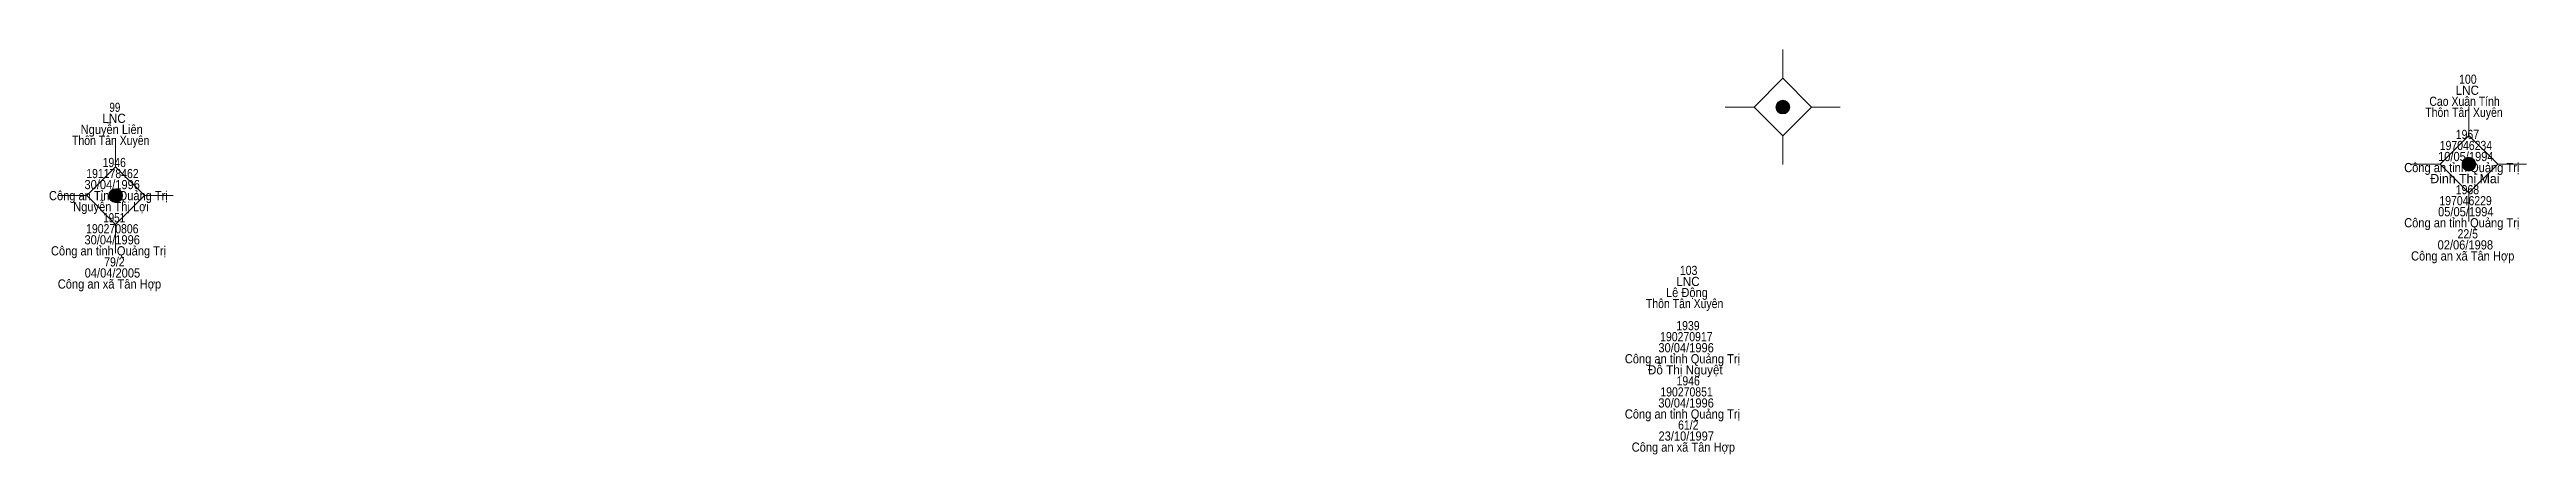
# Model space of a CAD drawing. Header units: metres. Extents: x 550999 to 552168, y 1840994 to 1841978.
# Drawn here: x 551706 to 551813.7, y 1841466 to 1841483.6 of the extents above; entities that cross this region are included whole.
import ezdxf
from ezdxf.enums import TextEntityAlignment as Align

# ---------------------------------------------------------------- set-up
doc = ezdxf.new("R2010")
doc.units = ezdxf.units.M
doc.header["$LTSCALE"] = 0.16
doc.layers.add('11', color=7, linetype='Continuous', lineweight=13)
doc.layers.add('15', color=7, linetype='Continuous')

msp = doc.modelspace()

# ---------------------------------------------------------------- texts
at = {"layer": '15'}
for s, width, p in [('100', 0.85, (551811.105, 1841482.08)), ('99', 0.8, (551708.875, 1841480.86)), ('Cao Xuân Tính', 0.85, (551810.96, 1841481.12)), ('LNC', 0.95, (551811.08, 1841481.6)), ('Nguyễn Liên', 0.9, (551708.74, 1841479.9)), ('LNC', 0.95, (551708.84, 1841480.38)), ('Thôn Tân Xuyên', 0.85, (551810.935, 1841480.64)), ('1967', 0.85, (551811.085, 1841479.68)), ('Thôn Tân Xuyên', 0.85, (551708.695, 1841479.42)), ('10/05/1994', 0.9, (551811.015, 1841478.72)), ('197046234', 0.85, (551811.02, 1841479.2)), ('30/04/1996', 0.9, (551708.76, 1841477.5)), ('191178462', 0.85, (551708.77, 1841477.98)), ('1946', 0.85, (551708.85, 1841478.46)), ('Công an tỉnh Quảng Trị', 0.9, (551810.84, 1841478.24)), ('Công an Tỉnh Quảng Trị', 0.9, (551708.595, 1841477.02)), ('Nguyễn Thị Lợi', 0.9, (551708.71, 1841476.54)), ('197046229', 0.85, (551811.005, 1841476.8)), ('1968', 0.85, (551811.085, 1841477.28)), ('190270806', 0.85, (551708.765, 1841475.58)), ('1951', 0.8, (551708.845, 1841476.06)), ('Công an tỉnh Quảng Trị', 0.9, (551810.84, 1841475.84)), ('05/05/1994', 0.9, (551811.015, 1841476.32)), ('22/5', 0.85, (551811.1, 1841475.36)), ('Công an tỉnh Quảng Trị', 0.9, (551708.6, 1841474.62)), ('30/04/1996', 0.9, (551708.76, 1841475.1)), ('Công an xã Tân Hợp', 0.9, (551810.88, 1841474.4)), ('02/06/1998', 0.9, (551810.995, 1841474.88)), ('04/04/2005', 0.9, (551708.77, 1841473.66)), ('79/2', 0.85, (551708.855, 1841474.14)), ('LNC', 0.95, (551777.22, 1841473.29)), ('103', 0.85, (551777.25, 1841473.77)), ('Công an xã Tân Hợp', 0.9, (551708.64, 1841473.18)), ('Thôn Tân Xuyên', 0.85, (551777.075, 1841472.33)), ('Lê Động', 0.9, (551777.175, 1841472.81)), ('1939', 0.85, (551777.22, 1841471.37)), ('30/04/1996', 0.9, (551777.14, 1841470.41)), ('190270917', 0.85, (551777.15, 1841470.89)), ('Công an tỉnh Quảng Trị', 0.9, (551776.98, 1841469.93)), ('Đỗ Thị Nguyệt', 0.95, (551777.105, 1841469.45)), ('1946', 0.85, (551777.23, 1841468.97)), ('30/04/1996', 0.9, (551777.14, 1841468.01)), ('190270851', 0.85, (551777.16, 1841468.49)), ('Công an tỉnh Quảng Trị', 0.9, (551776.98, 1841467.53)), ('61/2', 0.85, (551777.235, 1841467.05)), ('Công an xã Tân Hợp', 0.9, (551777.02, 1841466.09)), ('23/10/1997', 0.9, (551777.145, 1841466.57))]:
    msp.add_text(s, height=0.4, dxfattribs=dict(at, width=width)).set_placement(p, align=Align.CENTER)
msp.add_text('Đinh Thị Mai', height=0.4, dxfattribs=at).set_placement((551810.975, 1841477.76), align=Align.CENTER)

# ---------------------------------------------------------------- hatches: boundary and pattern name
at = {"layer": '11'}
for points in [[(551781.6395, 1841481.07, 1), (551781.0395, 1841481.07, 1)], [(551811.4495, 1841478.59, 1), (551810.8495, 1841478.59, 1)], [(551709.2095, 1841477.22, 1), (551708.6095, 1841477.22, 1)]]:
    msp.add_hatch(color=256, dxfattribs=at).paths.add_polyline_path(points)

# ---------------------------------------------------------------- linework, layer by layer
for p, q in [((551781.34, 1841483.57), (551781.34, 1841482.32)), ((551780.09, 1841481.07), (551778.84, 1841481.07)), ((551783.84, 1841481.07), (551782.59, 1841481.07)), ((551811.15, 1841481.09), (551811.15, 1841479.84)), ((551708.91, 1841479.72), (551708.91, 1841478.47)), ((551781.34, 1841479.82), (551781.34, 1841478.57)), ((551809.9, 1841478.59), (551808.65, 1841478.59)), ((551813.65, 1841478.59), (551812.4, 1841478.59)), ((551707.66, 1841477.22), (551706.41, 1841477.22)), ((551711.41, 1841477.22), (551710.16, 1841477.22)), ((551811.15, 1841477.34), (551811.15, 1841476.09)), ((551708.91, 1841475.97), (551708.91, 1841474.72))]:
    msp.add_line(p, q, dxfattribs=at)
for points in [[(551781.34, 1841482.32), (551780.09, 1841481.07), (551781.34, 1841479.82), (551782.59, 1841481.07)], [(551811.15, 1841479.84), (551809.9, 1841478.59), (551811.15, 1841477.34), (551812.4, 1841478.59)], [(551708.91, 1841478.47), (551707.66, 1841477.22), (551708.91, 1841475.97), (551710.16, 1841477.22)]]:
    msp.add_lwpolyline(points, close=True, dxfattribs=at)
for centre in [(551781.3395, 1841481.07), (551811.1495, 1841478.59), (551708.9095, 1841477.22)]:
    msp.add_circle(centre, 0.3, dxfattribs=at)

msp.set_redraw_order([(e.dxf.handle, doc.entitydb.next_handle()) for e in msp.query("TEXT MTEXT ATTDEF DIMENSION ARC_DIMENSION")])  # texts and dimensions are drawn at this point

doc.saveas('drawing.dxf')
